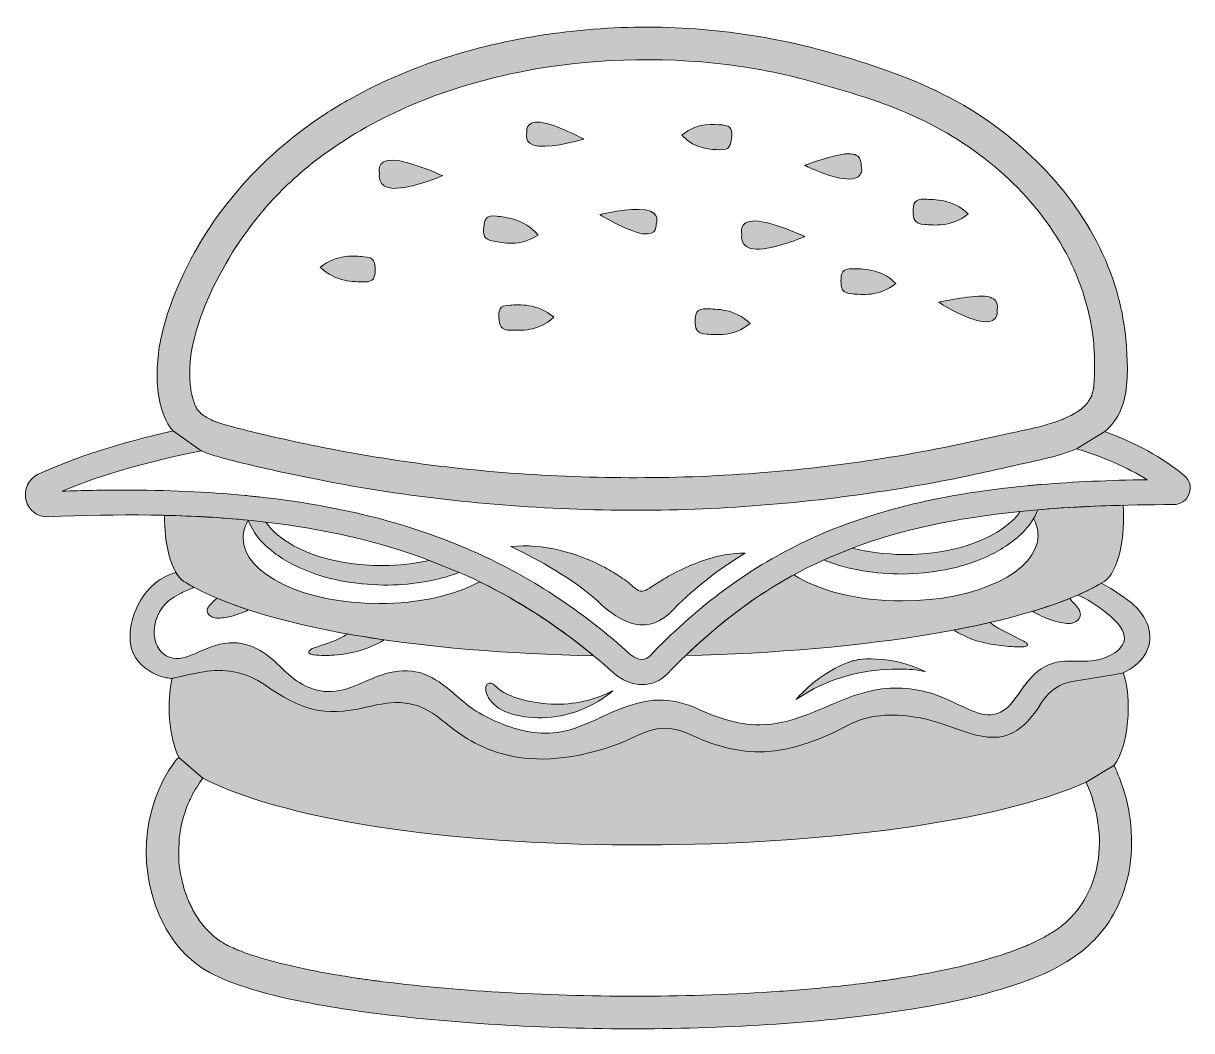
# Model space of a CAD drawing. Extents: x -290 to 290, y -250 to 251.
import ezdxf

# ---------------------------------------------------------------- set-up
doc = ezdxf.new("R2010")
doc.units = 0
doc.header["$MEASUREMENT"] = 0
doc.layers.add('Layer 1', color=7, linetype='Continuous', lineweight=0)

# ---------------------------------------------------------------- blocks, each defined once
blk = doc.blocks.new('Block_0')
at = {"layer": 'Layer 1', "true_color": 0x000000, "transparency": 33554687}
h = blk.add_hatch(color=18, dxfattribs=at)
h.dxf.hatch_style = 2
edge = h.paths.add_edge_path()
edge.add_spline(control_points=[(241.8, 77.12), (241.73, 74.63), (241.6, 72.11), (241.38, 69.62), (241.4, 69.67), (241.4, 69.72), (241.43, 69.8), (241.43, 69.67), (241.4, 69.55), (241.38, 69.42), (241.38, 69.42), (241.38, 69.6), (241.38, 69.6), (241.33, 69.22), (241.25, 68.9), (241.18, 68.53), (241.01, 67.75), (240.78, 66.98), (240.53, 66.21), (240.46, 65.91), (240.41, 65.76), (240.38, 65.64), (240.63, 66.04), (240.26, 65.07), (240.38, 65.64), (240.33, 65.59), (240.31, 65.51), (240.23, 65.39), (239.91, 64.82), (239.64, 64.22), (239.29, 63.67), (239.16, 63.45), (238.66, 62.72), (238.44, 62.38), (238.44, 62.38), (238.56, 62.5), (238.56, 62.5), (238.54, 62.45), (238.52, 62.4), (238.47, 62.35), (238.42, 62.3), (238.39, 62.25), (238.37, 62.25), (238.04, 61.93), (237.59, 61.38), (237.42, 61.21), (236.92, 60.66), (236.35, 60.13), (235.8, 59.61), (235.68, 59.51), (235.23, 59.16), (234.93, 58.89), (234.9, 58.86), (234.88, 58.84), (234.83, 58.79), (234.71, 58.69), (234.66, 58.64), (234.66, 58.64), (234.66, 58.64), (234.63, 58.64), (234.63, 58.64), (234.23, 58.42), (233.61, 57.97), (233.46, 57.87), (232.69, 57.37), (231.89, 56.9), (231.09, 56.45), (229.85, 55.75), (228.58, 55.15), (227.31, 54.53), (227.28, 54.51), (227.26, 54.51), (227.24, 54.48), (227.09, 54.41), (226.71, 54.23), (226.61, 54.21), (226.61, 54.21), (226.59, 54.21), (226.56, 54.21), (226.46, 54.16), (226.34, 54.13), (226.21, 54.08), (225.29, 53.71), (224.37, 53.39), (223.45, 53.04), (220.21, 51.92), (216.93, 51), (213.61, 50.15), (209.08, 49), (204.5, 48.06), (199.92, 47.09), (197.95, 46.66), (195.98, 46.22), (194.02, 45.77), (173.6, 41.09), (153.06, 37.03), (132.36, 33.86), (90.78, 27.52), (48.65, 24.65), (6.61, 25), (-35.44, 25.32), (-77.5, 28.88), (-118.96, 35.86), (-134.12, 38.42), (-149.19, 41.43), (-164.18, 44.85), (-169.76, 46.12), (-175.33, 47.46), (-180.91, 48.85), (-185.22, 49.93), (-189.58, 50.97), (-193.79, 52.44), (-193.96, 52.52), (-194.11, 52.56), (-194.26, 52.61), (-195.8, 53.14), (-196.15, 53.29), (-197.94, 54.21), (-198.84, 54.68), (-199.71, 55.18), (-200.56, 55.73), (-200.86, 55.93), (-201.13, 56.13), (-201.43, 56.32), (-201.43, 56.32), (-201.46, 56.32), (-201.46, 56.32), (-201.48, 56.35), (-201.55, 56.37), (-201.63, 56.45), (-201.6, 56.42), (-201.55, 56.4), (-201.53, 56.4), (-201.68, 56.52), (-201.85, 56.67), (-201.95, 56.75), (-202.25, 57.02), (-202.55, 57.32), (-202.85, 57.62), (-202.92, 57.69), (-203.35, 58.17), (-203.57, 58.34), (-203.55, 58.29), (-203.57, 58.34), (-203.65, 58.42), (-203.65, 58.42), (-203.65, 58.44), (-203.65, 58.44), (-203.82, 58.77), (-204.39, 59.61), (-204.57, 59.94), (-205.22, 61.11), (-204.94, 60.61), (-205.31, 61.68), (-205.64, 62.7), (-205.96, 63.75), (-206.26, 64.79), (-207.36, 68.95), (-207.68, 71.69), (-207.71, 76.15), (-207.85, 93.05), (-201.01, 110.26), (-193.06, 125.32), (-184.67, 141.21), (-174.21, 155.65), (-161.41, 168.28), (-155.16, 174.43), (-148.47, 180.18), (-141.39, 185.36), (-113.68, 205.51), (-82.53, 218.03), (-49.21, 225.38), (-16.04, 232.7), (18.59, 234.41), (52.93, 230.93), (61.15, 230.08), (67.97, 229.11), (76.44, 227.54), (84.38, 226.07), (92.27, 224.28), (100.07, 222.14), (118.54, 217.08), (137.22, 211.68), (154.57, 203.49), (185.2, 189.02), (211.85, 166.06), (227.81, 136.28), (235.08, 122.71), (240.11, 106.5), (241.4, 91.41), (241.8, 86.65), (241.93, 81.9), (241.8, 77.12)], knot_values=[0, 0, 0, 0, 1, 1, 1, 2, 2, 2, 3, 3, 3, 4, 4, 4, 5, 5, 5, 6, 6, 6, 7, 7, 7, 8, 8, 8, 9, 9, 9, 10, 10, 10, 11, 11, 11, 12, 12, 12, 13, 13, 13, 14, 14, 14, 15, 15, 15, 16, 16, 16, 17, 17, 17, 18, 18, 18, 19, 19, 19, 20, 20, 20, 21, 21, 21, 22, 22, 22, 23, 23, 23, 24, 24, 24, 25, 25, 25, 26, 26, 26, 27, 27, 27, 28, 28, 28, 29, 29, 29, 30, 30, 30, 31, 31, 31, 32, 32, 32, 33, 33, 33, 34, 34, 34, 35, 35, 35, 36, 36, 36, 37, 37, 37, 38, 38, 38, 39, 39, 39, 40, 40, 40, 41, 41, 41, 42, 42, 42, 43, 43, 43, 44, 44, 44, 45, 45, 45, 46, 46, 46, 47, 47, 47, 48, 48, 48, 49, 49, 49, 50, 50, 50, 51, 51, 51, 52, 52, 52, 53, 53, 53, 54, 54, 54, 55, 55, 55, 56, 56, 56, 57, 57, 57, 58, 58, 58, 59, 59, 59, 60, 60, 60, 61, 61, 61, 62, 62, 62, 63, 63, 63, 64, 64, 64, 64], degree=3, periodic=0)
edge = h.paths.add_edge_path()
edge.add_spline(control_points=[(257.86, 87.15), (257.41, 96.24), (256.05, 105.35), (253.75, 114.17), (244.67, 149.08), (221.38, 178.31), (192.72, 199.5), (176.24, 211.68), (157.84, 220.54), (138.54, 227.29), (120.73, 233.54), (102.38, 238.92), (83.86, 242.56), (48.5, 249.5), (11.92, 250.7), (-23.81, 246.07), (-60.19, 241.36), (-96, 231.1), (-128.07, 213.1), (-135.49, 208.94), (-142.66, 204.33), (-149.56, 199.33), (-181.21, 176.12), (-206.39, 144.03), (-218.69, 106.47), (-221.72, 97.19), (-223.74, 87.38), (-223.89, 77.59), (-224.02, 68.73), (-222.77, 57.89), (-217.67, 50.35), (-217.14, 49.58), (-216.57, 48.88), (-216, 48.18), (-216, 48.18), (-202.03, 38.37), (-202.03, 38.37), (-199.49, 37.3), (-196.9, 36.38), (-194.26, 35.61), (-184.15, 32.67), (-173.82, 30.4), (-163.53, 28.11), (-120.13, 18.48), (-75.86, 12.43), (-31.46, 10.01), (12.62, 7.57), (56.91, 8.76), (100.81, 13.57), (123.08, 15.99), (145.26, 19.3), (167.27, 23.53), (177.88, 25.6), (188.44, 27.94), (199, 30.33), (205.8, 31.87), (212.64, 33.17), (219.39, 34.94), (223.77, 36.08), (228.38, 37.5), (232.81, 39.34), (232.81, 39.34), (246.91, 47.86), (246.91, 47.86), (250.19, 50.77), (252.91, 54.23), (254.75, 58.42), (258.63, 67.26), (258.34, 77.66), (257.86, 87.15)], knot_values=[0, 0, 0, 0, 1, 1, 1, 2, 2, 2, 3, 3, 3, 4, 4, 4, 5, 5, 5, 6, 6, 6, 7, 7, 7, 8, 8, 8, 9, 9, 9, 10, 10, 10, 11, 11, 11, 12, 12, 12, 13, 13, 13, 14, 14, 14, 15, 15, 15, 16, 16, 16, 17, 17, 17, 18, 18, 18, 19, 19, 19, 20, 20, 20, 21, 21, 21, 22, 22, 22, 23, 23, 23, 23], degree=3, periodic=0)
at = {"layer": 'Layer 1', "true_color": 0x202020, "transparency": 33554687}
h = blk.add_hatch(color=250, dxfattribs=at)
h.dxf.hatch_style = 2
edge = h.paths.add_edge_path()
edge.add_spline(control_points=[(-40.2, 196.33), (-40.2, 196.33), (-41.43, 202.44), (-33.61, 201.56), (-25.8, 200.69), (-11.9, 193.17), (-11.9, 193.17), (-11.9, 193.17), (-26.66, 188.84), (-34.47, 189.71), (-42.29, 190.59), (-40.2, 196.33), (-40.2, 196.33)], knot_values=[0, 0, 0, 0, 1, 1, 1, 2, 2, 2, 3, 3, 3, 4, 4, 4, 4], degree=3, periodic=0)
h = blk.add_hatch(color=250, dxfattribs=at)
h.dxf.hatch_style = 2
edge = h.paths.add_edge_path()
edge.add_spline(control_points=[(56.85, 200.23), (52.91, 200.46), (44.67, 201.92), (36.85, 195.2), (43.61, 187.65), (51.75, 188.17), (55.67, 187.94), (60.58, 187.66), (61.16, 190.4), (61.51, 193.78), (61.86, 197.17), (61.84, 199.94), (56.85, 200.23)], knot_values=[0, 0, 0, 0, 1, 1, 1, 2, 2, 2, 3, 3, 3, 4, 4, 4, 4], degree=3, periodic=0)
h = blk.add_hatch(color=250, dxfattribs=at)
h.dxf.hatch_style = 2
edge = h.paths.add_edge_path()
edge.add_spline(control_points=[(125.83, 179.94), (125.83, 179.94), (126.39, 178.39), (125.98, 176.79), (125.56, 175.2), (124.17, 173.5), (120.23, 173.36), (116.28, 173.22), (110.59, 174.83), (106, 176.6), (101.4, 178.36), (97.81, 180.15), (97.81, 180.15), (97.81, 180.15), (101.34, 181.5), (105.78, 182.88), (110.23, 184.26), (115.5, 185.79), (119.27, 185.93), (123.05, 186.06), (124.69, 184.62), (125.39, 183.07), (126.09, 181.53), (125.83, 179.94), (125.83, 179.94)], knot_values=[0, 0, 0, 0, 1, 1, 1, 2, 2, 2, 3, 3, 3, 4, 4, 4, 5, 5, 5, 6, 6, 6, 7, 7, 7, 8, 8, 8, 8], degree=3, periodic=0)
h = blk.add_hatch(color=250, dxfattribs=at)
h.dxf.hatch_style = 2
edge = h.paths.add_edge_path()
edge.add_spline(control_points=[(-113.42, 175.93), (-113.42, 175.93), (-115.55, 182.99), (-106.9, 182.73), (-98.24, 182.47), (-82.09, 174.98), (-82.09, 174.98), (-82.09, 174.98), (-97.65, 168.46), (-106.3, 168.72), (-114.95, 168.98), (-113.42, 175.93), (-113.42, 175.93)], knot_values=[0, 0, 0, 0, 1, 1, 1, 2, 2, 2, 3, 3, 3, 4, 4, 4, 4], degree=3, periodic=0)
h = blk.add_hatch(color=250, dxfattribs=at)
h.dxf.hatch_style = 2
edge = h.paths.add_edge_path()
edge.add_spline(control_points=[(157.6, 163.31), (161.96, 163.11), (171.19, 163.67), (178.98, 156.02), (170.64, 149.13), (161.75, 150.56), (157.42, 150.77), (151.99, 151.02), (151.68, 153.85), (151.7, 157.32), (151.73, 160.78), (152.08, 163.58), (157.6, 163.31)], knot_values=[0, 0, 0, 0, 1, 1, 1, 2, 2, 2, 3, 3, 3, 4, 4, 4, 4], degree=3, periodic=0)
h = blk.add_hatch(color=250, dxfattribs=at)
h.dxf.hatch_style = 2
edge = h.paths.add_edge_path()
edge.add_spline(control_points=[(24.07, 151.09), (24.07, 151.09), (24.97, 144.93), (17.21, 146.21), (9.45, 147.5), (-4.02, 155.75), (-4.02, 155.75), (-4.02, 155.75), (10.94, 159.29), (18.7, 158), (26.46, 156.72), (24.07, 151.09), (24.07, 151.09)], knot_values=[0, 0, 0, 0, 1, 1, 1, 2, 2, 2, 3, 3, 3, 4, 4, 4, 4], degree=3, periodic=0)
h = blk.add_hatch(color=250, dxfattribs=at)
h.dxf.hatch_style = 2
edge = h.paths.add_edge_path()
edge.add_spline(control_points=[(-55.18, 154.91), (-50.87, 154.26), (-41.63, 153.88), (-34.66, 145.47), (-43.66, 139.47), (-52.35, 141.8), (-56.64, 142.45), (-62.02, 143.26), (-62.04, 146.1), (-61.66, 149.55), (-61.28, 152.99), (-60.65, 155.74), (-55.18, 154.91)], knot_values=[0, 0, 0, 0, 1, 1, 1, 2, 2, 2, 3, 3, 3, 4, 4, 4, 4], degree=3, periodic=0)
h = blk.add_hatch(color=250, dxfattribs=at)
h.dxf.hatch_style = 2
edge = h.paths.add_edge_path()
edge.add_spline(control_points=[(66.59, 145.73), (66.59, 145.73), (64.46, 152.79), (73.11, 152.53), (81.76, 152.27), (97.92, 144.78), (97.92, 144.78), (97.92, 144.78), (82.36, 138.26), (73.71, 138.52), (65.06, 138.78), (66.59, 145.73), (66.59, 145.73)], knot_values=[0, 0, 0, 0, 1, 1, 1, 2, 2, 2, 3, 3, 3, 4, 4, 4, 4], degree=3, periodic=0)
h = blk.add_hatch(color=250, dxfattribs=at)
h.dxf.hatch_style = 2
edge = h.paths.add_edge_path()
edge.add_spline(control_points=[(-121.46, 122.23), (-125.82, 122.44), (-135.05, 121.87), (-142.84, 129.53), (-134.5, 136.42), (-125.62, 134.99), (-121.28, 134.78), (-115.85, 134.52), (-115.54, 131.7), (-115.57, 128.23), (-115.59, 124.77), (-115.94, 121.97), (-121.46, 122.23)], knot_values=[0, 0, 0, 0, 1, 1, 1, 2, 2, 2, 3, 3, 3, 4, 4, 4, 4], degree=3, periodic=0)
h = blk.add_hatch(color=250, dxfattribs=at)
h.dxf.hatch_style = 2
edge = h.paths.add_edge_path()
edge.add_spline(control_points=[(121.75, 128.81), (126.11, 128.61), (135.34, 129.17), (143.13, 121.52), (134.79, 114.63), (125.9, 116.06), (121.57, 116.26), (116.14, 116.52), (115.83, 119.35), (115.85, 122.81), (115.88, 126.28), (116.23, 129.07), (121.75, 128.81)], knot_values=[0, 0, 0, 0, 1, 1, 1, 2, 2, 2, 3, 3, 3, 4, 4, 4, 4], degree=3, periodic=0)
h = blk.add_hatch(color=250, dxfattribs=at)
h.dxf.hatch_style = 2
edge = h.paths.add_edge_path()
edge.add_spline(control_points=[(-48.54, 110.74), (-44.18, 110.79), (-35, 111.88), (-26.79, 104.68), (-34.72, 97.33), (-43.67, 98.25), (-48.01, 98.2), (-53.45, 98.15), (-53.91, 100.96), (-54.09, 104.42), (-54.26, 107.88), (-54.07, 110.69), (-48.54, 110.74)], knot_values=[0, 0, 0, 0, 1, 1, 1, 2, 2, 2, 3, 3, 3, 4, 4, 4, 4], degree=3, periodic=0)
h = blk.add_hatch(color=250, dxfattribs=at)
h.dxf.hatch_style = 2
edge = h.paths.add_edge_path()
edge.add_spline(control_points=[(193.36, 108.32), (193.36, 108.32), (193.72, 106.71), (193.08, 105.17), (192.43, 103.64), (190.75, 102.14), (186.66, 102.52), (182.57, 102.89), (176.91, 105.19), (172.37, 107.54), (167.83, 109.87), (164.39, 112.2), (164.39, 112.2), (164.39, 112.2), (168.23, 112.99), (173, 113.81), (177.77, 114.61), (183.45, 115.48), (187.38, 115.13), (191.32, 114.76), (192.81, 113.11), (193.32, 111.49), (193.84, 109.87), (193.36, 108.32), (193.36, 108.32)], knot_values=[0, 0, 0, 0, 1, 1, 1, 2, 2, 2, 3, 3, 3, 4, 4, 4, 5, 5, 5, 6, 6, 6, 7, 7, 7, 8, 8, 8, 8], degree=3, periodic=0)
h = blk.add_hatch(color=250, dxfattribs=at)
h.dxf.hatch_style = 2
edge = h.paths.add_edge_path()
edge.add_spline(control_points=[(49.32, 108.85), (53.68, 108.65), (62.91, 109.21), (70.7, 101.56), (62.36, 94.67), (53.48, 96.1), (49.14, 96.3), (43.71, 96.56), (43.4, 99.39), (43.43, 102.86), (43.45, 106.32), (43.8, 109.12), (49.32, 108.85)], knot_values=[0, 0, 0, 0, 1, 1, 1, 2, 2, 2, 3, 3, 3, 4, 4, 4, 4], degree=3, periodic=0)
at = {"layer": 'Layer 1', "true_color": 0x000000, "transparency": 33554687}
h = blk.add_hatch(color=18, dxfattribs=at)
h.dxf.hatch_style = 2
edge = h.paths.add_edge_path()
edge.add_spline(control_points=[(232.81, 39.34), (245.91, 35.33), (257.86, 30.28), (268.02, 23.95), (249.17, 23.71), (231.69, 22.93), (215.36, 21.59), (213.02, 21.39), (210.7, 21.17), (208.39, 20.94), (167.32, 17.01), (133.68, 9.09), (104.25, -3.86), (100.74, -5.43), (97.28, -7.02), (93.87, -8.72), (66.92, -22.14), (43.42, -40.22), (20.66, -63.82), (17.6, -67.01), (13.16, -64.59), (11.02, -62.65), (-10.79, -42.98), (-34, -27.19), (-59.7, -14.92), (-63.26, -13.22), (-66.89, -11.6), (-70.53, -10.04), (-100.68, 2.84), (-134.35, 11.16), (-173.19, 15.41), (-175.51, 15.66), (-177.82, 15.91), (-180.19, 16.14), (-199.09, 17.95), (-219.21, 18.82), (-240.75, 18.82), (-250.58, 18.82), (-260.72, 18.65), (-271.15, 18.28), (-251.41, 26.62), (-227.63, 33.19), (-202.03, 38.37), (-202.03, 38.37), (-216, 48.18), (-216, 48.18), (-242.49, 42.23), (-264.9, 35.06), (-283, 26.67), (-287.84, 24.4), (-290.35, 19.15), (-289.06, 13.89), (-287.81, 8.76), (-283.3, 5.38), (-278.07, 5.55), (-242.91, 7.02), (-209.87, 6.92), (-178.62, 3.86), (-178.62, 3.86), (-169.83, 2.91), (-169.83, 2.91), (-141.27, -0.42), (-114.23, -6.42), (-88.51, -16.09), (-88.51, -16.09), (-73.79, -22.06), (-73.79, -22.06), (-46.97, -33.87), (-21.57, -50.03), (2.68, -71.89), (7.06, -75.85), (12.17, -77.84), (17.07, -77.84), (21.73, -77.84), (26.19, -76.05), (29.62, -72.46), (53.78, -47.41), (78.38, -28.98), (107.31, -15.89), (107.31, -15.89), (121.38, -10.04), (121.38, -10.04), (145.46, -0.97), (172.65, 4.91), (204.87, 8.22), (204.87, 8.22), (213.66, 9.04), (213.66, 9.04), (234.03, 10.78), (256.32, 11.58), (281.02, 11.58), (284.56, 11.58), (287.72, 13.77), (288.91, 17.06), (290.06, 20.24), (289.11, 23.75), (286.47, 25.95), (275.49, 35.13), (262.05, 42.28), (246.91, 47.86), (246.91, 47.86), (232.81, 39.34), (232.81, 39.34)], knot_values=[0, 0, 0, 0, 1, 1, 1, 2, 2, 2, 3, 3, 3, 4, 4, 4, 5, 5, 5, 6, 6, 6, 7, 7, 7, 8, 8, 8, 9, 9, 9, 10, 10, 10, 11, 11, 11, 12, 12, 12, 13, 13, 13, 14, 14, 14, 15, 15, 15, 16, 16, 16, 17, 17, 17, 18, 18, 18, 19, 19, 19, 20, 20, 20, 21, 21, 21, 22, 22, 22, 23, 23, 23, 24, 24, 24, 25, 25, 25, 26, 26, 26, 27, 27, 27, 28, 28, 28, 29, 29, 29, 30, 30, 30, 31, 31, 31, 32, 32, 32, 33, 33, 33, 34, 34, 34, 34], degree=3, periodic=0)
h = blk.add_hatch(color=18, dxfattribs=at)
h.dxf.hatch_style = 2
edge = h.paths.add_edge_path()
edge.add_spline(control_points=[(-63.6, -26.8), (-75.94, -33.4), (-93.8, -37.56), (-113.66, -37.56), (-150.92, -37.56), (-181.12, -22.96), (-181.12, -4.95), (-181.12, -1.9), (-180.23, 1.05), (-178.62, 3.85), (-178.62, 3.85), (-178.62, 3.86), (-178.62, 3.86), (-192.14, 5.18), (-206.02, 5.93), (-220.24, 6.26), (-220.43, -7.36), (-216.9, -22.74), (-210.57, -26.6), (-172.17, -50.01), (-91.35, -61.83), (-7.05, -63.49), (-25.22, -48.42), (-44.03, -36.37), (-63.6, -26.8)], knot_values=[0, 0, 0, 0, 1, 1, 1, 2, 2, 2, 3, 3, 3, 4, 4, 4, 5, 5, 5, 6, 6, 6, 7, 7, 7, 8, 8, 8, 8], degree=3, periodic=0)
h = blk.add_hatch(color=18, dxfattribs=at)
h.dxf.hatch_style = 2
edge = h.paths.add_edge_path()
edge.add_spline(control_points=[(213.66, 9.04), (213.07, 7.52), (212.33, 6.07), (211.52, 4.68), (212.97, 2.01), (213.76, -0.78), (213.76, -3.67), (213.76, -21.68), (183.56, -36.28), (146.3, -36.28), (124.3, -36.28), (104.76, -31.18), (92.45, -23.3), (73.18, -33.8), (55.7, -47.02), (38.68, -63.41), (126.59, -61.36), (210.64, -48.55), (246.63, -26.6), (253.83, -22.21), (257.37, -3.31), (255.97, 11.27), (240.97, 10.9), (226.91, 10.17), (213.66, 9.04)], knot_values=[0, 0, 0, 0, 1, 1, 1, 2, 2, 2, 3, 3, 3, 4, 4, 4, 5, 5, 5, 6, 6, 6, 7, 7, 7, 8, 8, 8, 8], degree=3, periodic=0)
h = blk.add_hatch(color=18, dxfattribs=at)
h.dxf.hatch_style = 2
edge = h.paths.add_edge_path()
edge.add_spline(control_points=[(204.87, 8.22), (203.75, 6.52), (202.41, 4.93), (200.87, 3.51), (196.38, -0.72), (190.78, -3.96), (184.83, -6.42), (172.9, -11.33), (159.68, -13.27), (146.61, -13.22), (138.09, -13.05), (129.57, -12.05), (121.38, -10.04), (121.38, -10.04), (107.31, -15.89), (107.31, -15.89), (119.86, -21.04), (133.36, -22.91), (146.61, -22.88), (160.78, -22.56), (175.12, -20.34), (188.27, -14.27), (194.81, -11.28), (201.11, -7.4), (206.39, -2.02), (209.46, 1), (212.02, 4.81), (213.66, 9.04), (213.66, 9.04), (204.87, 8.22), (204.87, 8.22)], knot_values=[0, 0, 0, 0, 1, 1, 1, 2, 2, 2, 3, 3, 3, 4, 4, 4, 5, 5, 5, 6, 6, 6, 7, 7, 7, 8, 8, 8, 9, 9, 9, 10, 10, 10, 10], degree=3, periodic=0)
h = blk.add_hatch(color=18, dxfattribs=at)
h.dxf.hatch_style = 2
edge = h.paths.add_edge_path()
edge.add_spline(control_points=[(-178.62, 3.86), (-176.98, -0.5), (-174.34, -4.43), (-171.2, -7.52), (-165.95, -12.9), (-159.62, -16.76), (-153.07, -19.77), (-139.93, -25.82), (-125.61, -28.06), (-111.44, -28.36), (-98.74, -28.39), (-85.87, -26.72), (-73.79, -22.06), (-73.79, -22.06), (-88.51, -16.09), (-88.51, -16.09), (-95.98, -17.73), (-103.72, -18.55), (-111.44, -18.73), (-124.49, -18.78), (-137.71, -16.81), (-149.66, -11.9), (-155.59, -9.46), (-161.19, -6.23), (-165.67, -1.99), (-167.29, -0.5), (-168.69, 1.15), (-169.83, 2.91), (-169.83, 2.91), (-178.62, 3.86), (-178.62, 3.86)], knot_values=[0, 0, 0, 0, 1, 1, 1, 2, 2, 2, 3, 3, 3, 4, 4, 4, 5, 5, 5, 6, 6, 6, 7, 7, 7, 8, 8, 8, 9, 9, 9, 10, 10, 10, 10], degree=3, periodic=0)
h = blk.add_hatch(color=18, dxfattribs=at)
h.dxf.hatch_style = 2
edge = h.paths.add_edge_path()
edge.add_spline(control_points=[(68.29, -12.57), (56.45, -19.52), (43.54, -29.33), (32.83, -40.28), (20.47, -54.11), (6.42, -47.7), (-5.07, -36.25), (-17.64, -25.23), (-33.73, -16.03), (-48.23, -9.24), (-40.15, -8.38), (-31.93, -9.21), (-24.04, -11.07), (-15.74, -13.03), (-7.7, -16.17), (-0.24, -20.31), (2.37, -21.76), (4.91, -23.34), (7.36, -25.05), (8.58, -25.9), (9.78, -26.78), (10.95, -27.7), (12.14, -28.63), (13.2, -29.78), (14.46, -30.61), (15.56, -31.33), (16.72, -31.74), (17.97, -31.3), (19.19, -30.86), (20.32, -30.2), (21.39, -29.48), (23.8, -27.89), (26.16, -26.32), (28.65, -24.89), (32.73, -22.55), (36.94, -20.41), (41.27, -18.56), (49.45, -15.07), (58.31, -12.48), (67.28, -12.55), (67.5, -12.56), (68.11, -12.68), (68.29, -12.57)], knot_values=[0, 0, 0, 0, 1, 1, 1, 2, 2, 2, 3, 3, 3, 4, 4, 4, 5, 5, 5, 6, 6, 6, 7, 7, 7, 8, 8, 8, 9, 9, 9, 10, 10, 10, 11, 11, 11, 12, 12, 12, 13, 13, 13, 14, 14, 14, 14], degree=3, periodic=0)
h = blk.add_hatch(color=18, dxfattribs=at)
h.dxf.hatch_style = 2
edge = h.paths.add_edge_path()
edge.add_spline(control_points=[(-216.43, -74.8), (-217.41, -74.72), (-218.39, -74.6), (-219.39, -74.4), (-222.54, -73.77), (-225.55, -72.46), (-228.22, -70.67), (-233.45, -67.17), (-236.96, -62.43), (-237.3, -56.11), (-237.59, -50.72), (-236.46, -45.26), (-234.34, -40.31), (-230.69, -31.8), (-223.61, -24.29), (-214.53, -22.18), (-213.37, -24.17), (-212.04, -25.7), (-210.57, -26.6), (-209, -27.56), (-207.36, -28.49), (-205.65, -29.41), (-207.71, -30.64), (-210.74, -31.7), (-211.9, -32.35), (-213.37, -33.18), (-214.92, -33.88), (-216.33, -34.82), (-221.64, -38.37), (-225.11, -44.35), (-225.35, -50.74), (-225.56, -56.4), (-223.25, -62.48), (-217.46, -64.36), (-213.36, -65.69), (-209.21, -64.21), (-205.2, -62.47), (-199.74, -60.09), (-194.54, -57.49), (-188.15, -57.09), (-176.35, -56.35), (-168.35, -63.32), (-161.72, -69.9), (-156.17, -75.41), (-148.47, -81.11), (-139.14, -81.29), (-128.53, -81.5), (-119.81, -75.09), (-110.23, -72.36), (-104.9, -70.85), (-98.81, -70.35), (-93.4, -71.89), (-87.69, -73.51), (-83, -76.86), (-78.85, -80.23), (-74.87, -83.47), (-71.23, -86.98), (-66.94, -89.97), (-63.02, -92.71), (-58.47, -94.95), (-53.84, -96.87), (-44.7, -100.66), (-33.5, -103.37), (-23.17, -101.31), (-11.21, -98.92), (-1.26, -92.26), (9.99, -88.5), (15.5, -86.65), (21.4, -85.3), (27.45, -85.52), (34.01, -85.76), (39.83, -87.64), (45.42, -90.22), (55.3, -94.78), (66.07, -98.25), (77.73, -97.72), (97.79, -96.8), (113.3, -84.31), (132.36, -80.61), (142.99, -78.55), (153.58, -79.56), (163.51, -83.09), (168.93, -85.02), (173.78, -87.73), (178.96, -89.99), (182.86, -91.69), (187.52, -93.54), (192.08, -92.6), (196.52, -91.68), (199.51, -88.53), (201.79, -85.6), (204.84, -81.69), (207.21, -77.49), (210.78, -73.82), (214.45, -70.07), (219.08, -67.15), (225.16, -66.36), (230.23, -65.7), (235.3, -66.61), (240.36, -66.08), (244.37, -65.67), (248.63, -64.23), (251.6, -62.22), (254.41, -60.31), (256.35, -57.81), (256.65, -55.17), (257.51, -47.54), (241.31, -36.58), (233.47, -33.33), (237.81, -31.44), (241.76, -29.46), (245.28, -27.4), (251.09, -30.69), (258.5, -35.61), (261.26, -38.18), (268.9, -45.27), (272.2, -54.99), (266.45, -63.56), (264.08, -67.1), (260.39, -69.95), (256.05, -72.05), (256.05, -72.05), (242.48, -74.69), (231.66, -76.12), (224.93, -77.01), (219.04, -80.99), (215.51, -86.79), (196.56, -117.9), (179.04, -98.3), (152.77, -93.94), (141.39, -92.05), (129.27, -92.67), (119.11, -98.14), (81.66, -118.32), (60.15, -111.44), (40.17, -102.27), (24.16, -94.92), (14.96, -104.08), (2.53, -108.3), (-44.64, -124.29), (-68.16, -107.17), (-82.22, -95.63), (-95.43, -84.8), (-105.56, -85.57), (-120.23, -89.11), (-141.51, -94.26), (-152.62, -90.19), (-170.63, -77.84), (-178.93, -72.14), (-189.06, -69.72), (-199.01, -71.23), (-208.92, -72.74), (-216.43, -74.8), (-216.43, -74.8)], knot_values=[0, 0, 0, 0, 1, 1, 1, 2, 2, 2, 3, 3, 3, 4, 4, 4, 5, 5, 5, 6, 6, 6, 7, 7, 7, 8, 8, 8, 9, 9, 9, 10, 10, 10, 11, 11, 11, 12, 12, 12, 13, 13, 13, 14, 14, 14, 15, 15, 15, 16, 16, 16, 17, 17, 17, 18, 18, 18, 19, 19, 19, 20, 20, 20, 21, 21, 21, 22, 22, 22, 23, 23, 23, 24, 24, 24, 25, 25, 25, 26, 26, 26, 27, 27, 27, 28, 28, 28, 29, 29, 29, 30, 30, 30, 31, 31, 31, 32, 32, 32, 33, 33, 33, 34, 34, 34, 35, 35, 35, 36, 36, 36, 37, 37, 37, 38, 38, 38, 39, 39, 39, 40, 40, 40, 41, 41, 41, 42, 42, 42, 43, 43, 43, 44, 44, 44, 45, 45, 45, 46, 46, 46, 47, 47, 47, 48, 48, 48, 49, 49, 49, 50, 50, 50, 51, 51, 51, 51], degree=3, periodic=0)
h = blk.add_hatch(color=18, dxfattribs=at)
h.dxf.hatch_style = 2
edge = h.paths.add_edge_path()
edge.add_spline(control_points=[(-194.28, -34.83), (-195.07, -35.76), (-196.46, -36.92), (-197.7, -38.32), (-199.03, -39.82), (-199.49, -41.47), (-198.42, -42.83), (-197.41, -44.18), (-194.96, -45.05), (-192.7, -44.83), (-190.13, -44.59), (-188, -44.12), (-186.11, -43.59), (-184.23, -43.04), (-182.65, -42.46), (-181.02, -41.81), (-180.15, -41.46), (-179.3, -41.09), (-178.48, -40.71), (-184.1, -38.87), (-189.38, -36.91), (-194.28, -34.83)], knot_values=[0, 0, 0, 0, 1, 1, 1, 2, 2, 2, 3, 3, 3, 4, 4, 4, 5, 5, 5, 6, 6, 6, 7, 7, 7, 7], degree=3, periodic=0)
h = blk.add_hatch(color=18, dxfattribs=at)
h.dxf.hatch_style = 2
edge = h.paths.add_edge_path()
edge.add_spline(control_points=[(229.53, -35.01), (229.53, -35), (229.52, -35), (229.52, -34.99), (223.89, -37.26), (217.69, -39.41), (210.98, -41.42), (212.41, -42.27), (213.92, -43.07), (215.53, -43.79), (217.27, -44.57), (218.96, -45.29), (220.99, -45.95), (223, -46.6), (225.29, -47.18), (228.04, -47.47), (230.47, -47.74), (233.1, -46.67), (234.18, -45.03), (235.33, -43.37), (234.83, -41.36), (233.41, -39.53), (231.98, -37.69), (230.34, -36.18), (229.53, -35.01)], knot_values=[0, 0, 0, 0, 1, 1, 1, 2, 2, 2, 3, 3, 3, 4, 4, 4, 5, 5, 5, 6, 6, 6, 7, 7, 7, 8, 8, 8, 8], degree=3, periodic=0)
h = blk.add_hatch(color=18, dxfattribs=at)
h.dxf.hatch_style = 2
edge = h.paths.add_edge_path()
edge.add_spline(control_points=[(206.73, -56.33), (202.59, -54.2), (198.45, -52.07), (194.31, -49.94), (192.76, -49.15), (191.28, -48.12), (189.89, -46.96), (184.11, -48.3), (178.09, -49.55), (171.84, -50.73), (172.34, -51.07), (172.85, -51.38), (173.34, -51.67), (175.28, -52.81), (177.06, -53.63), (178.95, -54.45), (182.66, -56.03), (186.43, -57.07), (190.12, -57.69), (193.57, -58.28), (197.06, -58.69), (200.55, -58.91), (202.27, -59.02), (204, -59.09), (205.73, -59.02), (206.81, -58.98), (209.63, -59.08), (208.1, -57.27), (207.73, -56.85), (207.22, -56.58), (206.73, -56.33)], knot_values=[0, 0, 0, 0, 1, 1, 1, 2, 2, 2, 3, 3, 3, 4, 4, 4, 5, 5, 5, 6, 6, 6, 7, 7, 7, 8, 8, 8, 9, 9, 9, 10, 10, 10, 10], degree=3, periodic=0)
h = blk.add_hatch(color=18, dxfattribs=at)
h.dxf.hatch_style = 2
edge = h.paths.add_edge_path()
edge.add_spline(control_points=[(-129.29, -52.63), (-130.54, -53.38), (-131.83, -54.1), (-133.15, -54.77), (-137.2, -56.83), (-141.52, -58.11), (-145.82, -59.55), (-146.49, -59.78), (-147.18, -60.01), (-147.71, -60.48), (-149.84, -62.32), (-147.5, -62.93), (-145.98, -63.07), (-142.65, -63.39), (-139.3, -63.43), (-135.96, -63.19), (-127.36, -62.57), (-118.38, -60.25), (-111.05, -55.56), (-117.28, -54.66), (-123.37, -53.68), (-129.29, -52.63)], knot_values=[0, 0, 0, 0, 1, 1, 1, 2, 2, 2, 3, 3, 3, 4, 4, 4, 5, 5, 5, 6, 6, 6, 7, 7, 7, 7], degree=3, periodic=0)
at = {"layer": 'Layer 1', "true_color": 0x202020, "transparency": 33554687}
h = blk.add_hatch(color=250, dxfattribs=at)
h.dxf.hatch_style = 2
edge = h.paths.add_edge_path()
edge.add_spline(control_points=[(93.49, -85.27), (93.49, -85.27), (95.12, -84.24), (97.59, -82.67), (110.41, -74.57), (126, -70.67), (141.06, -70.22), (145.03, -70.1), (148.94, -70.03), (152.88, -70.56), (155.76, -70.96), (157.67, -71.32), (157.67, -71.32), (157.67, -71.32), (155.93, -70.5), (153.19, -69.36), (150.42, -68.33), (146.61, -66.97), (142.52, -66.25), (134.38, -64.45), (125.46, -65.17), (124.23, -65.44), (123.75, -65.53), (123.3, -65.67), (122.9, -65.91), (122.44, -65.9), (121.97, -65.95), (121.49, -66.07), (120.24, -66.27), (111.93, -69.55), (105.3, -74.53), (101.9, -76.89), (98.96, -79.64), (96.83, -81.69), (94.82, -83.85), (93.49, -85.27), (93.49, -85.27)], knot_values=[0, 0, 0, 0, 1, 1, 1, 2, 2, 2, 3, 3, 3, 4, 4, 4, 5, 5, 5, 6, 6, 6, 7, 7, 7, 8, 8, 8, 9, 9, 9, 10, 10, 10, 11, 11, 11, 12, 12, 12, 12], degree=3, periodic=0)
at = {"layer": 'Layer 1', "true_color": 0x000000, "transparency": 33554687}
h = blk.add_hatch(color=18, dxfattribs=at)
h.dxf.hatch_style = 2
edge = h.paths.add_edge_path()
edge.add_spline(control_points=[(231.66, -76.12), (224.93, -77.01), (219.04, -80.99), (215.51, -86.79), (196.56, -117.9), (179.04, -98.3), (152.77, -93.94), (141.39, -92.05), (129.27, -92.67), (119.11, -98.14), (81.66, -118.32), (60.15, -111.44), (40.17, -102.27), (24.16, -94.92), (14.96, -104.08), (2.53, -108.3), (-44.64, -124.29), (-68.16, -107.17), (-82.22, -95.63), (-95.43, -84.8), (-105.56, -85.57), (-120.23, -89.11), (-141.51, -94.26), (-152.62, -90.19), (-170.63, -77.84), (-178.93, -72.14), (-189.06, -69.72), (-199.01, -71.23), (-208.92, -72.74), (-216.43, -74.8), (-216.43, -74.8), (-219.35, -86.12), (-217.91, -104.18), (-213.16, -114.12), (-213.16, -114.12), (-201.19, -124.29), (-201.19, -124.29), (-111.91, -169.98), (149.31, -166.39), (237.67, -126.25), (237.67, -126.25), (251.46, -118.01), (251.46, -118.01), (258.61, -109.15), (260.79, -84.49), (256.05, -72.05), (256.05, -72.05), (242.48, -74.69), (231.66, -76.12)], knot_values=[0, 0, 0, 0, 1, 1, 1, 2, 2, 2, 3, 3, 3, 4, 4, 4, 5, 5, 5, 6, 6, 6, 7, 7, 7, 8, 8, 8, 9, 9, 9, 10, 10, 10, 11, 11, 11, 12, 12, 12, 13, 13, 13, 14, 14, 14, 15, 15, 15, 16, 16, 16, 16], degree=3, periodic=0)
at = {"layer": 'Layer 1', "true_color": 0x202020, "transparency": 33554687}
h = blk.add_hatch(color=250, dxfattribs=at)
h.dxf.hatch_style = 2
edge = h.paths.add_edge_path()
edge.add_spline(control_points=[(-56.91, -77.58), (-56.3, -78), (-55.62, -78.76), (-54.34, -79.85), (-53.04, -80.91), (-50.91, -82.44), (-47.01, -83.86), (-43.02, -85.21), (-37.76, -86.63), (-32.29, -87.19), (-26.8, -87.85), (-21, -87.64), (-15.77, -86.85), (-10.54, -86.03), (-5.93, -84.56), (-2.67, -83.26), (-1.04, -82.62), (0.26, -82.04), (1.14, -81.59), (2.03, -81.17), (2.53, -80.94), (2.53, -80.94), (2.53, -80.94), (2.09, -81.28), (1.3, -81.91), (0.52, -82.56), (-0.65, -83.43), (-2.16, -84.45), (-5.17, -86.48), (-9.58, -89.02), (-14.9, -90.95), (-20.22, -92.84), (-26.41, -94.19), (-32.52, -94.29), (-38.65, -94.48), (-44.49, -93.52), (-49.37, -91.86), (-54.31, -90.09), (-57.59, -87.19), (-59.19, -84.48), (-60.8, -81.73), (-60.79, -79.67), (-60.56, -78.71), (-60.03, -76.76), (-58.11, -76.64), (-56.91, -77.58)], knot_values=[0, 0, 0, 0, 1, 1, 1, 2, 2, 2, 3, 3, 3, 4, 4, 4, 5, 5, 5, 6, 6, 6, 7, 7, 7, 8, 8, 8, 9, 9, 9, 10, 10, 10, 11, 11, 11, 12, 12, 12, 13, 13, 13, 14, 14, 14, 15, 15, 15, 15], degree=3, periodic=0)
at = {"layer": 'Layer 1', "true_color": 0x000000, "transparency": 33554687}
h = blk.add_hatch(color=18, dxfattribs=at)
h.dxf.hatch_style = 2
edge = h.paths.add_edge_path()
edge.add_spline(control_points=[(-213.16, -114.12), (-213.94, -114.73), (-214.65, -115.45), (-215.25, -116.29), (-231.99, -139.44), (-233.76, -171.78), (-220.59, -196.99), (-215.07, -207.56), (-206.42, -216.89), (-195.58, -222.08), (-189.79, -224.86), (-183.73, -227.08), (-177.6, -228.96), (-162.26, -233.67), (-146.38, -236.61), (-130.54, -239.03), (-109.81, -242.2), (-88.93, -244.37), (-68.02, -245.89), (-21.78, -249.27), (24.75, -249.75), (71.04, -247.27), (93.5, -246.06), (115.91, -244.06), (138.18, -240.97), (156.65, -238.4), (175.11, -235.07), (193.03, -229.85), (206.64, -225.88), (220.76, -220.91), (232.42, -212.64), (241.24, -206.38), (248.49, -198.06), (253.18, -188.26), (260.16, -173.65), (261.66, -157.59), (259.07, -141.71), (257.75, -133.68), (255.12, -126.05), (251.84, -118.62), (251.74, -118.4), (251.58, -118.21), (251.46, -118.01), (251.46, -118.01), (237.67, -126.25), (237.67, -126.25), (237.74, -126.43), (237.79, -126.61), (237.86, -126.79), (243.28, -139.04), (245.68, -153.98), (243.36, -166.57), (241.17, -178.47), (236.01, -188.6), (226.84, -196.61), (226.35, -197.04), (225.84, -197.45), (225.34, -197.87), (224.15, -198.72), (222.96, -199.57), (221.74, -200.36), (219.2, -201.99), (216.57, -203.46), (213.88, -204.81), (212.52, -205.49), (211.14, -206.14), (209.76, -206.77), (209.12, -207.06), (208.48, -207.34), (207.84, -207.62), (207.94, -207.58), (208, -207.56), (208.12, -207.51), (208.01, -207.55), (207.9, -207.6), (207.79, -207.64), (207.54, -207.75), (207.05, -207.95), (206.89, -208.01), (206.75, -208.07), (206.61, -208.12), (206.47, -208.18), (203.15, -209.52), (199.78, -210.74), (196.37, -211.87), (179.94, -217.31), (162.87, -220.82), (145.8, -223.57), (143.52, -223.94), (141.24, -224.29), (138.95, -224.63), (137.69, -224.82), (136.42, -225), (135.16, -225.18), (134.52, -225.27), (133.88, -225.36), (133.24, -225.45), (133.12, -225.46), (132.88, -225.5), (132.64, -225.53), (127.56, -226.2), (122.47, -226.82), (117.38, -227.38), (106.71, -228.54), (96.01, -229.47), (85.31, -230.21), (40.34, -233.31), (-4.9, -233.36), (-49.91, -230.87), (-70.57, -229.72), (-91.21, -228.02), (-111.74, -225.44), (-112.76, -225.31), (-113.78, -225.18), (-114.8, -225.05), (-115.4, -224.97), (-116.01, -224.89), (-116.61, -224.81), (-116.65, -224.81), (-116.65, -224.81), (-116.68, -224.8), (-116.75, -224.79), (-116.77, -224.79), (-116.86, -224.78), (-119.22, -224.45), (-121.57, -224.12), (-123.92, -223.77), (-128.24, -223.13), (-132.55, -222.44), (-136.86, -221.69), (-144.62, -220.34), (-152.35, -218.8), (-160.01, -216.96), (-166.53, -215.38), (-173.01, -213.6), (-179.34, -211.37), (-180.62, -210.92), (-181.89, -210.45), (-183.16, -209.95), (-183.55, -209.8), (-183.94, -209.64), (-184.33, -209.48), (-184.64, -209.31), (-185.07, -209.18), (-185.36, -209.05), (-186.43, -208.58), (-187.49, -208.08), (-188.53, -207.56), (-189.8, -206.92), (-191.03, -206.22), (-192.22, -205.46), (-192.82, -205.08), (-193.39, -204.66), (-193.98, -204.27), (-194.15, -204.16), (-194.25, -204.1), (-194.34, -204.04), (-194.42, -203.97), (-194.48, -203.92), (-194.61, -203.81), (-196.74, -202.02), (-198.74, -200.12), (-200.56, -198.01), (-202.31, -196), (-203.25, -194.69), (-205.14, -191.48), (-205.78, -190.39), (-206.39, -189.27), (-206.97, -188.14), (-207.31, -187.45), (-207.65, -186.76), (-207.97, -186.06), (-208, -186.01), (-208.37, -185.13), (-208.52, -184.78), (-209.63, -181.96), (-210.57, -179.07), (-211.31, -176.13), (-212.87, -169.88), (-213.31, -165.81), (-213.12, -158.88), (-212.95, -152.47), (-212.18, -147.83), (-210.01, -141.17), (-208.9, -137.79), (-208.31, -136.4), (-206.86, -133.53), (-205.24, -130.35), (-203.36, -127.34), (-201.28, -124.46), (-201.24, -124.4), (-201.22, -124.34), (-201.19, -124.29), (-201.19, -124.29), (-213.16, -114.12), (-213.16, -114.12)], knot_values=[0, 0, 0, 0, 1, 1, 1, 2, 2, 2, 3, 3, 3, 4, 4, 4, 5, 5, 5, 6, 6, 6, 7, 7, 7, 8, 8, 8, 9, 9, 9, 10, 10, 10, 11, 11, 11, 12, 12, 12, 13, 13, 13, 14, 14, 14, 15, 15, 15, 16, 16, 16, 17, 17, 17, 18, 18, 18, 19, 19, 19, 20, 20, 20, 21, 21, 21, 22, 22, 22, 23, 23, 23, 24, 24, 24, 25, 25, 25, 26, 26, 26, 27, 27, 27, 28, 28, 28, 29, 29, 29, 30, 30, 30, 31, 31, 31, 32, 32, 32, 33, 33, 33, 34, 34, 34, 35, 35, 35, 36, 36, 36, 37, 37, 37, 38, 38, 38, 39, 39, 39, 40, 40, 40, 41, 41, 41, 42, 42, 42, 43, 43, 43, 44, 44, 44, 45, 45, 45, 46, 46, 46, 47, 47, 47, 48, 48, 48, 49, 49, 49, 50, 50, 50, 51, 51, 51, 52, 52, 52, 53, 53, 53, 54, 54, 54, 55, 55, 55, 56, 56, 56, 57, 57, 57, 58, 58, 58, 59, 59, 59, 60, 60, 60, 61, 61, 61, 62, 62, 62, 63, 63, 63, 64, 64, 64, 65, 65, 65, 65], degree=3, periodic=0)
at = {"layer": 'Layer 1'}
for points, knots in [([(257.86, 87.15), (257.41, 96.24), (256.05, 105.35), (253.75, 114.17), (244.67, 149.08), (221.38, 178.31), (192.72, 199.5), (176.24, 211.68), (157.84, 220.54), (138.54, 227.29), (120.73, 233.54), (102.38, 238.92), (83.86, 242.56), (48.5, 249.5), (11.92, 250.7), (-23.81, 246.07), (-60.19, 241.36), (-96, 231.1), (-128.07, 213.1), (-135.49, 208.94), (-142.66, 204.33), (-149.56, 199.33), (-181.21, 176.12), (-206.39, 144.03), (-218.69, 106.47), (-221.72, 97.19), (-223.74, 87.38), (-223.89, 77.59), (-224.02, 68.73), (-222.77, 57.89), (-217.67, 50.35), (-217.14, 49.58), (-216.57, 48.88), (-216, 48.18), (-216, 48.18), (-202.03, 38.37), (-202.03, 38.37), (-199.49, 37.3), (-196.9, 36.38), (-194.26, 35.61), (-184.15, 32.67), (-173.82, 30.4), (-163.53, 28.11), (-120.13, 18.48), (-75.86, 12.43), (-31.46, 10.01), (12.62, 7.57), (56.91, 8.76), (100.81, 13.57), (123.08, 15.99), (145.26, 19.3), (167.27, 23.53), (177.88, 25.6), (188.44, 27.94), (199, 30.33), (205.8, 31.87), (212.64, 33.17), (219.39, 34.94), (223.77, 36.08), (228.38, 37.5), (232.81, 39.34), (232.81, 39.34), (246.91, 47.86), (246.91, 47.86), (250.19, 50.77), (252.91, 54.23), (254.75, 58.42), (258.63, 67.26), (258.34, 77.66), (257.86, 87.15)], [0, 0, 0, 0, 1, 1, 1, 2, 2, 2, 3, 3, 3, 4, 4, 4, 5, 5, 5, 6, 6, 6, 7, 7, 7, 8, 8, 8, 9, 9, 9, 10, 10, 10, 11, 11, 11, 12, 12, 12, 13, 13, 13, 14, 14, 14, 15, 15, 15, 16, 16, 16, 17, 17, 17, 18, 18, 18, 19, 19, 19, 20, 20, 20, 21, 21, 21, 22, 22, 22, 23, 23, 23, 23]), ([(241.8, 77.12), (241.73, 74.63), (241.6, 72.11), (241.38, 69.62), (241.4, 69.67), (241.4, 69.72), (241.43, 69.8), (241.43, 69.67), (241.4, 69.55), (241.38, 69.42), (241.38, 69.42), (241.38, 69.6), (241.38, 69.6), (241.33, 69.22), (241.25, 68.9), (241.18, 68.53), (241.01, 67.75), (240.78, 66.98), (240.53, 66.21), (240.46, 65.91), (240.41, 65.76), (240.38, 65.64), (240.63, 66.04), (240.26, 65.07), (240.38, 65.64), (240.33, 65.59), (240.31, 65.51), (240.23, 65.39), (239.91, 64.82), (239.64, 64.22), (239.29, 63.67), (239.16, 63.45), (238.66, 62.72), (238.44, 62.38), (238.44, 62.38), (238.56, 62.5), (238.56, 62.5), (238.54, 62.45), (238.52, 62.4), (238.47, 62.35), (238.42, 62.3), (238.39, 62.25), (238.37, 62.25), (238.04, 61.93), (237.59, 61.38), (237.42, 61.21), (236.92, 60.66), (236.35, 60.13), (235.8, 59.61), (235.68, 59.51), (235.23, 59.16), (234.93, 58.89), (234.9, 58.86), (234.88, 58.84), (234.83, 58.79), (234.71, 58.69), (234.66, 58.64), (234.66, 58.64), (234.66, 58.64), (234.63, 58.64), (234.63, 58.64), (234.23, 58.42), (233.61, 57.97), (233.46, 57.87), (232.69, 57.37), (231.89, 56.9), (231.09, 56.45), (229.85, 55.75), (228.58, 55.15), (227.31, 54.53), (227.28, 54.51), (227.26, 54.51), (227.24, 54.48), (227.09, 54.41), (226.71, 54.23), (226.61, 54.21), (226.61, 54.21), (226.59, 54.21), (226.56, 54.21), (226.46, 54.16), (226.34, 54.13), (226.21, 54.08), (225.29, 53.71), (224.37, 53.39), (223.45, 53.04), (220.21, 51.92), (216.93, 51), (213.61, 50.15), (209.08, 49), (204.5, 48.06), (199.92, 47.09), (197.95, 46.66), (195.98, 46.22), (194.02, 45.77), (173.6, 41.09), (153.06, 37.03), (132.36, 33.86), (90.78, 27.52), (48.65, 24.65), (6.61, 25), (-35.44, 25.32), (-77.5, 28.88), (-118.96, 35.86), (-134.12, 38.42), (-149.19, 41.43), (-164.18, 44.85), (-169.76, 46.12), (-175.33, 47.46), (-180.91, 48.85), (-185.22, 49.93), (-189.58, 50.97), (-193.79, 52.44), (-193.96, 52.52), (-194.11, 52.56), (-194.26, 52.61), (-195.8, 53.14), (-196.15, 53.29), (-197.94, 54.21), (-198.84, 54.68), (-199.71, 55.18), (-200.56, 55.73), (-200.86, 55.93), (-201.13, 56.13), (-201.43, 56.32), (-201.43, 56.32), (-201.46, 56.32), (-201.46, 56.32), (-201.48, 56.35), (-201.55, 56.37), (-201.63, 56.45), (-201.6, 56.42), (-201.55, 56.4), (-201.53, 56.4), (-201.68, 56.52), (-201.85, 56.67), (-201.95, 56.75), (-202.25, 57.02), (-202.55, 57.32), (-202.85, 57.62), (-202.92, 57.69), (-203.35, 58.17), (-203.57, 58.34), (-203.55, 58.29), (-203.57, 58.34), (-203.65, 58.42), (-203.65, 58.42), (-203.65, 58.44), (-203.65, 58.44), (-203.82, 58.77), (-204.39, 59.61), (-204.57, 59.94), (-205.22, 61.11), (-204.94, 60.61), (-205.31, 61.68), (-205.64, 62.7), (-205.96, 63.75), (-206.26, 64.79), (-207.36, 68.95), (-207.68, 71.69), (-207.71, 76.15), (-207.85, 93.05), (-201.01, 110.26), (-193.06, 125.32), (-184.67, 141.21), (-174.21, 155.65), (-161.41, 168.28), (-155.16, 174.43), (-148.47, 180.18), (-141.39, 185.36), (-113.68, 205.51), (-82.53, 218.03), (-49.21, 225.38), (-16.04, 232.7), (18.59, 234.41), (52.93, 230.93), (61.15, 230.08), (67.97, 229.11), (76.44, 227.54), (84.38, 226.07), (92.27, 224.28), (100.07, 222.14), (118.54, 217.08), (137.22, 211.68), (154.57, 203.49), (185.2, 189.02), (211.85, 166.06), (227.81, 136.28), (235.08, 122.71), (240.11, 106.5), (241.4, 91.41), (241.8, 86.65), (241.93, 81.9), (241.8, 77.12)], [0, 0, 0, 0, 1, 1, 1, 2, 2, 2, 3, 3, 3, 4, 4, 4, 5, 5, 5, 6, 6, 6, 7, 7, 7, 8, 8, 8, 9, 9, 9, 10, 10, 10, 11, 11, 11, 12, 12, 12, 13, 13, 13, 14, 14, 14, 15, 15, 15, 16, 16, 16, 17, 17, 17, 18, 18, 18, 19, 19, 19, 20, 20, 20, 21, 21, 21, 22, 22, 22, 23, 23, 23, 24, 24, 24, 25, 25, 25, 26, 26, 26, 27, 27, 27, 28, 28, 28, 29, 29, 29, 30, 30, 30, 31, 31, 31, 32, 32, 32, 33, 33, 33, 34, 34, 34, 35, 35, 35, 36, 36, 36, 37, 37, 37, 38, 38, 38, 39, 39, 39, 40, 40, 40, 41, 41, 41, 42, 42, 42, 43, 43, 43, 44, 44, 44, 45, 45, 45, 46, 46, 46, 47, 47, 47, 48, 48, 48, 49, 49, 49, 50, 50, 50, 51, 51, 51, 52, 52, 52, 53, 53, 53, 54, 54, 54, 55, 55, 55, 56, 56, 56, 57, 57, 57, 58, 58, 58, 59, 59, 59, 60, 60, 60, 61, 61, 61, 62, 62, 62, 63, 63, 63, 64, 64, 64, 64]), ([(-40.2, 196.33), (-40.2, 196.33), (-41.43, 202.44), (-33.61, 201.56), (-25.8, 200.69), (-11.9, 193.17), (-11.9, 193.17), (-11.9, 193.17), (-26.66, 188.84), (-34.47, 189.71), (-42.29, 190.59), (-40.2, 196.33), (-40.2, 196.33)], [0, 0, 0, 0, 1, 1, 1, 2, 2, 2, 3, 3, 3, 4, 4, 4, 4]), ([(56.85, 200.23), (52.91, 200.46), (44.67, 201.92), (36.85, 195.2), (43.61, 187.65), (51.75, 188.17), (55.67, 187.94), (60.58, 187.66), (61.16, 190.4), (61.51, 193.78), (61.86, 197.17), (61.84, 199.94), (56.85, 200.23)], [0, 0, 0, 0, 1, 1, 1, 2, 2, 2, 3, 3, 3, 4, 4, 4, 4]), ([(125.83, 179.94), (125.83, 179.94), (126.39, 178.39), (125.98, 176.79), (125.56, 175.2), (124.17, 173.5), (120.23, 173.36), (116.28, 173.22), (110.59, 174.83), (106, 176.6), (101.4, 178.36), (97.81, 180.15), (97.81, 180.15), (97.81, 180.15), (101.34, 181.5), (105.78, 182.88), (110.23, 184.26), (115.5, 185.79), (119.27, 185.93), (123.05, 186.06), (124.69, 184.62), (125.39, 183.07), (126.09, 181.53), (125.83, 179.94), (125.83, 179.94)], [0, 0, 0, 0, 1, 1, 1, 2, 2, 2, 3, 3, 3, 4, 4, 4, 5, 5, 5, 6, 6, 6, 7, 7, 7, 8, 8, 8, 8]), ([(-113.42, 175.93), (-113.42, 175.93), (-115.55, 182.99), (-106.9, 182.73), (-98.24, 182.47), (-82.09, 174.98), (-82.09, 174.98), (-82.09, 174.98), (-97.65, 168.46), (-106.3, 168.72), (-114.95, 168.98), (-113.42, 175.93), (-113.42, 175.93)], [0, 0, 0, 0, 1, 1, 1, 2, 2, 2, 3, 3, 3, 4, 4, 4, 4]), ([(157.6, 163.31), (161.96, 163.11), (171.19, 163.67), (178.98, 156.02), (170.64, 149.13), (161.75, 150.56), (157.42, 150.77), (151.99, 151.02), (151.68, 153.85), (151.7, 157.32), (151.73, 160.78), (152.08, 163.58), (157.6, 163.31)], [0, 0, 0, 0, 1, 1, 1, 2, 2, 2, 3, 3, 3, 4, 4, 4, 4]), ([(24.07, 151.09), (24.07, 151.09), (24.97, 144.93), (17.21, 146.21), (9.45, 147.5), (-4.02, 155.75), (-4.02, 155.75), (-4.02, 155.75), (10.94, 159.29), (18.7, 158), (26.46, 156.72), (24.07, 151.09), (24.07, 151.09)], [0, 0, 0, 0, 1, 1, 1, 2, 2, 2, 3, 3, 3, 4, 4, 4, 4]), ([(-55.18, 154.91), (-50.87, 154.26), (-41.63, 153.88), (-34.66, 145.47), (-43.66, 139.47), (-52.35, 141.8), (-56.64, 142.45), (-62.02, 143.26), (-62.04, 146.1), (-61.66, 149.55), (-61.28, 152.99), (-60.65, 155.74), (-55.18, 154.91)], [0, 0, 0, 0, 1, 1, 1, 2, 2, 2, 3, 3, 3, 4, 4, 4, 4]), ([(66.59, 145.73), (66.59, 145.73), (64.46, 152.79), (73.11, 152.53), (81.76, 152.27), (97.92, 144.78), (97.92, 144.78), (97.92, 144.78), (82.36, 138.26), (73.71, 138.52), (65.06, 138.78), (66.59, 145.73), (66.59, 145.73)], [0, 0, 0, 0, 1, 1, 1, 2, 2, 2, 3, 3, 3, 4, 4, 4, 4]), ([(-121.46, 122.23), (-125.82, 122.44), (-135.05, 121.87), (-142.84, 129.53), (-134.5, 136.42), (-125.62, 134.99), (-121.28, 134.78), (-115.85, 134.52), (-115.54, 131.7), (-115.57, 128.23), (-115.59, 124.77), (-115.94, 121.97), (-121.46, 122.23)], [0, 0, 0, 0, 1, 1, 1, 2, 2, 2, 3, 3, 3, 4, 4, 4, 4]), ([(121.75, 128.81), (126.11, 128.61), (135.34, 129.17), (143.13, 121.52), (134.79, 114.63), (125.9, 116.06), (121.57, 116.26), (116.14, 116.52), (115.83, 119.35), (115.85, 122.81), (115.88, 126.28), (116.23, 129.07), (121.75, 128.81)], [0, 0, 0, 0, 1, 1, 1, 2, 2, 2, 3, 3, 3, 4, 4, 4, 4]), ([(-48.54, 110.74), (-44.18, 110.79), (-35, 111.88), (-26.79, 104.68), (-34.72, 97.33), (-43.67, 98.25), (-48.01, 98.2), (-53.45, 98.15), (-53.91, 100.96), (-54.09, 104.42), (-54.26, 107.88), (-54.07, 110.69), (-48.54, 110.74)], [0, 0, 0, 0, 1, 1, 1, 2, 2, 2, 3, 3, 3, 4, 4, 4, 4]), ([(193.36, 108.32), (193.36, 108.32), (193.72, 106.71), (193.08, 105.17), (192.43, 103.64), (190.75, 102.14), (186.66, 102.52), (182.57, 102.89), (176.91, 105.19), (172.37, 107.54), (167.83, 109.87), (164.39, 112.2), (164.39, 112.2), (164.39, 112.2), (168.23, 112.99), (173, 113.81), (177.77, 114.61), (183.45, 115.48), (187.38, 115.13), (191.32, 114.76), (192.81, 113.11), (193.32, 111.49), (193.84, 109.87), (193.36, 108.32), (193.36, 108.32)], [0, 0, 0, 0, 1, 1, 1, 2, 2, 2, 3, 3, 3, 4, 4, 4, 5, 5, 5, 6, 6, 6, 7, 7, 7, 8, 8, 8, 8]), ([(49.32, 108.85), (53.68, 108.65), (62.91, 109.21), (70.7, 101.56), (62.36, 94.67), (53.48, 96.1), (49.14, 96.3), (43.71, 96.56), (43.4, 99.39), (43.43, 102.86), (43.45, 106.32), (43.8, 109.12), (49.32, 108.85)], [0, 0, 0, 0, 1, 1, 1, 2, 2, 2, 3, 3, 3, 4, 4, 4, 4]), ([(232.81, 39.34), (245.91, 35.33), (257.86, 30.28), (268.02, 23.95), (249.17, 23.71), (231.69, 22.93), (215.36, 21.59), (213.02, 21.39), (210.7, 21.17), (208.39, 20.94), (167.32, 17.01), (133.68, 9.09), (104.25, -3.86), (100.74, -5.43), (97.28, -7.02), (93.87, -8.72), (66.92, -22.14), (43.42, -40.22), (20.66, -63.82), (17.6, -67.01), (13.16, -64.59), (11.02, -62.65), (-10.79, -42.98), (-34, -27.19), (-59.7, -14.92), (-63.26, -13.22), (-66.89, -11.6), (-70.53, -10.04), (-100.68, 2.84), (-134.35, 11.16), (-173.19, 15.41), (-175.51, 15.66), (-177.82, 15.91), (-180.19, 16.14), (-199.09, 17.95), (-219.21, 18.82), (-240.75, 18.82), (-250.58, 18.82), (-260.72, 18.65), (-271.15, 18.28), (-251.41, 26.62), (-227.63, 33.19), (-202.03, 38.37), (-202.03, 38.37), (-216, 48.18), (-216, 48.18), (-242.49, 42.23), (-264.9, 35.06), (-283, 26.67), (-287.84, 24.4), (-290.35, 19.15), (-289.06, 13.89), (-287.81, 8.76), (-283.3, 5.38), (-278.07, 5.55), (-242.91, 7.02), (-209.87, 6.92), (-178.62, 3.86), (-178.62, 3.86), (-169.83, 2.91), (-169.83, 2.91), (-141.27, -0.42), (-114.23, -6.42), (-88.51, -16.09), (-88.51, -16.09), (-73.79, -22.06), (-73.79, -22.06), (-46.97, -33.87), (-21.57, -50.03), (2.68, -71.89), (7.06, -75.85), (12.17, -77.84), (17.07, -77.84), (21.73, -77.84), (26.19, -76.05), (29.62, -72.46), (53.78, -47.41), (78.38, -28.98), (107.31, -15.89), (107.31, -15.89), (121.38, -10.04), (121.38, -10.04), (145.46, -0.97), (172.65, 4.91), (204.87, 8.22), (204.87, 8.22), (213.66, 9.04), (213.66, 9.04), (234.03, 10.78), (256.32, 11.58), (281.02, 11.58), (284.56, 11.58), (287.72, 13.77), (288.91, 17.06), (290.06, 20.24), (289.11, 23.75), (286.47, 25.95), (275.49, 35.13), (262.05, 42.28), (246.91, 47.86), (246.91, 47.86), (232.81, 39.34), (232.81, 39.34)], [0, 0, 0, 0, 1, 1, 1, 2, 2, 2, 3, 3, 3, 4, 4, 4, 5, 5, 5, 6, 6, 6, 7, 7, 7, 8, 8, 8, 9, 9, 9, 10, 10, 10, 11, 11, 11, 12, 12, 12, 13, 13, 13, 14, 14, 14, 15, 15, 15, 16, 16, 16, 17, 17, 17, 18, 18, 18, 19, 19, 19, 20, 20, 20, 21, 21, 21, 22, 22, 22, 23, 23, 23, 24, 24, 24, 25, 25, 25, 26, 26, 26, 27, 27, 27, 28, 28, 28, 29, 29, 29, 30, 30, 30, 31, 31, 31, 32, 32, 32, 33, 33, 33, 34, 34, 34, 34]), ([(-63.6, -26.8), (-75.94, -33.4), (-93.8, -37.56), (-113.66, -37.56), (-150.92, -37.56), (-181.12, -22.96), (-181.12, -4.95), (-181.12, -1.9), (-180.23, 1.05), (-178.62, 3.85), (-178.62, 3.85), (-178.62, 3.86), (-178.62, 3.86), (-192.14, 5.18), (-206.02, 5.93), (-220.24, 6.26), (-220.43, -7.36), (-216.9, -22.74), (-210.57, -26.6), (-172.17, -50.01), (-91.35, -61.83), (-7.05, -63.49), (-25.22, -48.42), (-44.03, -36.37), (-63.6, -26.8)], [0, 0, 0, 0, 1, 1, 1, 2, 2, 2, 3, 3, 3, 4, 4, 4, 5, 5, 5, 6, 6, 6, 7, 7, 7, 8, 8, 8, 8]), ([(213.66, 9.04), (213.07, 7.52), (212.33, 6.07), (211.52, 4.68), (212.97, 2.01), (213.76, -0.78), (213.76, -3.67), (213.76, -21.68), (183.56, -36.28), (146.3, -36.28), (124.3, -36.28), (104.76, -31.18), (92.45, -23.3), (73.18, -33.8), (55.7, -47.02), (38.68, -63.41), (126.59, -61.36), (210.64, -48.55), (246.63, -26.6), (253.83, -22.21), (257.37, -3.31), (255.97, 11.27), (240.97, 10.9), (226.91, 10.17), (213.66, 9.04)], [0, 0, 0, 0, 1, 1, 1, 2, 2, 2, 3, 3, 3, 4, 4, 4, 5, 5, 5, 6, 6, 6, 7, 7, 7, 8, 8, 8, 8]), ([(204.87, 8.22), (203.75, 6.52), (202.41, 4.93), (200.87, 3.51), (196.38, -0.72), (190.78, -3.96), (184.83, -6.42), (172.9, -11.33), (159.68, -13.27), (146.61, -13.22), (138.09, -13.05), (129.57, -12.05), (121.38, -10.04), (121.38, -10.04), (107.31, -15.89), (107.31, -15.89), (119.86, -21.04), (133.36, -22.91), (146.61, -22.88), (160.78, -22.56), (175.12, -20.34), (188.27, -14.27), (194.81, -11.28), (201.11, -7.4), (206.39, -2.02), (209.46, 1), (212.02, 4.81), (213.66, 9.04), (213.66, 9.04), (204.87, 8.22), (204.87, 8.22)], [0, 0, 0, 0, 1, 1, 1, 2, 2, 2, 3, 3, 3, 4, 4, 4, 5, 5, 5, 6, 6, 6, 7, 7, 7, 8, 8, 8, 9, 9, 9, 10, 10, 10, 10]), ([(-178.62, 3.86), (-176.98, -0.5), (-174.34, -4.43), (-171.2, -7.52), (-165.95, -12.9), (-159.62, -16.76), (-153.07, -19.77), (-139.93, -25.82), (-125.61, -28.06), (-111.44, -28.36), (-98.74, -28.39), (-85.87, -26.72), (-73.79, -22.06), (-73.79, -22.06), (-88.51, -16.09), (-88.51, -16.09), (-95.98, -17.73), (-103.72, -18.55), (-111.44, -18.73), (-124.49, -18.78), (-137.71, -16.81), (-149.66, -11.9), (-155.59, -9.46), (-161.19, -6.23), (-165.67, -1.99), (-167.29, -0.5), (-168.69, 1.15), (-169.83, 2.91), (-169.83, 2.91), (-178.62, 3.86), (-178.62, 3.86)], [0, 0, 0, 0, 1, 1, 1, 2, 2, 2, 3, 3, 3, 4, 4, 4, 5, 5, 5, 6, 6, 6, 7, 7, 7, 8, 8, 8, 9, 9, 9, 10, 10, 10, 10]), ([(68.29, -12.57), (56.45, -19.52), (43.54, -29.33), (32.83, -40.28), (20.47, -54.11), (6.42, -47.7), (-5.07, -36.25), (-17.64, -25.23), (-33.73, -16.03), (-48.23, -9.24), (-40.15, -8.38), (-31.93, -9.21), (-24.04, -11.07), (-15.74, -13.03), (-7.7, -16.17), (-0.24, -20.31), (2.37, -21.76), (4.91, -23.34), (7.36, -25.05), (8.58, -25.9), (9.78, -26.78), (10.95, -27.7), (12.14, -28.63), (13.2, -29.78), (14.46, -30.61), (15.56, -31.33), (16.72, -31.74), (17.97, -31.3), (19.19, -30.86), (20.32, -30.2), (21.39, -29.48), (23.8, -27.89), (26.16, -26.32), (28.65, -24.89), (32.73, -22.55), (36.94, -20.41), (41.27, -18.56), (49.45, -15.07), (58.31, -12.48), (67.28, -12.55), (67.5, -12.56), (68.11, -12.68), (68.29, -12.57)], [0, 0, 0, 0, 1, 1, 1, 2, 2, 2, 3, 3, 3, 4, 4, 4, 5, 5, 5, 6, 6, 6, 7, 7, 7, 8, 8, 8, 9, 9, 9, 10, 10, 10, 11, 11, 11, 12, 12, 12, 13, 13, 13, 14, 14, 14, 14]), ([(-216.43, -74.8), (-217.41, -74.72), (-218.39, -74.6), (-219.39, -74.4), (-222.54, -73.77), (-225.55, -72.46), (-228.22, -70.67), (-233.45, -67.17), (-236.96, -62.43), (-237.3, -56.11), (-237.59, -50.72), (-236.46, -45.26), (-234.34, -40.31), (-230.69, -31.8), (-223.61, -24.29), (-214.53, -22.18), (-213.37, -24.17), (-212.04, -25.7), (-210.57, -26.6), (-209, -27.56), (-207.36, -28.49), (-205.65, -29.41), (-207.71, -30.64), (-210.74, -31.7), (-211.9, -32.35), (-213.37, -33.18), (-214.92, -33.88), (-216.33, -34.82), (-221.64, -38.37), (-225.11, -44.35), (-225.35, -50.74), (-225.56, -56.4), (-223.25, -62.48), (-217.46, -64.36), (-213.36, -65.69), (-209.21, -64.21), (-205.2, -62.47), (-199.74, -60.09), (-194.54, -57.49), (-188.15, -57.09), (-176.35, -56.35), (-168.35, -63.32), (-161.72, -69.9), (-156.17, -75.41), (-148.47, -81.11), (-139.14, -81.29), (-128.53, -81.5), (-119.81, -75.09), (-110.23, -72.36), (-104.9, -70.85), (-98.81, -70.35), (-93.4, -71.89), (-87.69, -73.51), (-83, -76.86), (-78.85, -80.23), (-74.87, -83.47), (-71.23, -86.98), (-66.94, -89.97), (-63.02, -92.71), (-58.47, -94.95), (-53.84, -96.87), (-44.7, -100.66), (-33.5, -103.37), (-23.17, -101.31), (-11.21, -98.92), (-1.26, -92.26), (9.99, -88.5), (15.5, -86.65), (21.4, -85.3), (27.45, -85.52), (34.01, -85.76), (39.83, -87.64), (45.42, -90.22), (55.3, -94.78), (66.07, -98.25), (77.73, -97.72), (97.79, -96.8), (113.3, -84.31), (132.36, -80.61), (142.99, -78.55), (153.58, -79.56), (163.51, -83.09), (168.93, -85.02), (173.78, -87.73), (178.96, -89.99), (182.86, -91.69), (187.52, -93.54), (192.08, -92.6), (196.52, -91.68), (199.51, -88.53), (201.79, -85.6), (204.84, -81.69), (207.21, -77.49), (210.78, -73.82), (214.45, -70.07), (219.08, -67.15), (225.16, -66.36), (230.23, -65.7), (235.3, -66.61), (240.36, -66.08), (244.37, -65.67), (248.63, -64.23), (251.6, -62.22), (254.41, -60.31), (256.35, -57.81), (256.65, -55.17), (257.51, -47.54), (241.31, -36.58), (233.47, -33.33), (237.81, -31.44), (241.76, -29.46), (245.28, -27.4), (251.09, -30.69), (258.5, -35.61), (261.26, -38.18), (268.9, -45.27), (272.2, -54.99), (266.45, -63.56), (264.08, -67.1), (260.39, -69.95), (256.05, -72.05), (256.05, -72.05), (242.48, -74.69), (231.66, -76.12), (224.93, -77.01), (219.04, -80.99), (215.51, -86.79), (196.56, -117.9), (179.04, -98.3), (152.77, -93.94), (141.39, -92.05), (129.27, -92.67), (119.11, -98.14), (81.66, -118.32), (60.15, -111.44), (40.17, -102.27), (24.16, -94.92), (14.96, -104.08), (2.53, -108.3), (-44.64, -124.29), (-68.16, -107.17), (-82.22, -95.63), (-95.43, -84.8), (-105.56, -85.57), (-120.23, -89.11), (-141.51, -94.26), (-152.62, -90.19), (-170.63, -77.84), (-178.93, -72.14), (-189.06, -69.72), (-199.01, -71.23), (-208.92, -72.74), (-216.43, -74.8), (-216.43, -74.8)], [0, 0, 0, 0, 1, 1, 1, 2, 2, 2, 3, 3, 3, 4, 4, 4, 5, 5, 5, 6, 6, 6, 7, 7, 7, 8, 8, 8, 9, 9, 9, 10, 10, 10, 11, 11, 11, 12, 12, 12, 13, 13, 13, 14, 14, 14, 15, 15, 15, 16, 16, 16, 17, 17, 17, 18, 18, 18, 19, 19, 19, 20, 20, 20, 21, 21, 21, 22, 22, 22, 23, 23, 23, 24, 24, 24, 25, 25, 25, 26, 26, 26, 27, 27, 27, 28, 28, 28, 29, 29, 29, 30, 30, 30, 31, 31, 31, 32, 32, 32, 33, 33, 33, 34, 34, 34, 35, 35, 35, 36, 36, 36, 37, 37, 37, 38, 38, 38, 39, 39, 39, 40, 40, 40, 41, 41, 41, 42, 42, 42, 43, 43, 43, 44, 44, 44, 45, 45, 45, 46, 46, 46, 47, 47, 47, 48, 48, 48, 49, 49, 49, 50, 50, 50, 51, 51, 51, 51]), ([(-194.28, -34.83), (-195.07, -35.76), (-196.46, -36.92), (-197.7, -38.32), (-199.03, -39.82), (-199.49, -41.47), (-198.42, -42.83), (-197.41, -44.18), (-194.96, -45.05), (-192.7, -44.83), (-190.13, -44.59), (-188, -44.12), (-186.11, -43.59), (-184.23, -43.04), (-182.65, -42.46), (-181.02, -41.81), (-180.15, -41.46), (-179.3, -41.09), (-178.48, -40.71), (-184.1, -38.87), (-189.38, -36.91), (-194.28, -34.83)], [0, 0, 0, 0, 1, 1, 1, 2, 2, 2, 3, 3, 3, 4, 4, 4, 5, 5, 5, 6, 6, 6, 7, 7, 7, 7]), ([(229.53, -35.01), (229.53, -35), (229.52, -35), (229.52, -34.99), (223.89, -37.26), (217.69, -39.41), (210.98, -41.42), (212.41, -42.27), (213.92, -43.07), (215.53, -43.79), (217.27, -44.57), (218.96, -45.29), (220.99, -45.95), (223, -46.6), (225.29, -47.18), (228.04, -47.47), (230.47, -47.74), (233.1, -46.67), (234.18, -45.03), (235.33, -43.37), (234.83, -41.36), (233.41, -39.53), (231.98, -37.69), (230.34, -36.18), (229.53, -35.01)], [0, 0, 0, 0, 1, 1, 1, 2, 2, 2, 3, 3, 3, 4, 4, 4, 5, 5, 5, 6, 6, 6, 7, 7, 7, 8, 8, 8, 8]), ([(206.73, -56.33), (202.59, -54.2), (198.45, -52.07), (194.31, -49.94), (192.76, -49.15), (191.28, -48.12), (189.89, -46.96), (184.11, -48.3), (178.09, -49.55), (171.84, -50.73), (172.34, -51.07), (172.85, -51.38), (173.34, -51.67), (175.28, -52.81), (177.06, -53.63), (178.95, -54.45), (182.66, -56.03), (186.43, -57.07), (190.12, -57.69), (193.57, -58.28), (197.06, -58.69), (200.55, -58.91), (202.27, -59.02), (204, -59.09), (205.73, -59.02), (206.81, -58.98), (209.63, -59.08), (208.1, -57.27), (207.73, -56.85), (207.22, -56.58), (206.73, -56.33)], [0, 0, 0, 0, 1, 1, 1, 2, 2, 2, 3, 3, 3, 4, 4, 4, 5, 5, 5, 6, 6, 6, 7, 7, 7, 8, 8, 8, 9, 9, 9, 10, 10, 10, 10]), ([(-129.29, -52.63), (-130.54, -53.38), (-131.83, -54.1), (-133.15, -54.77), (-137.2, -56.83), (-141.52, -58.11), (-145.82, -59.55), (-146.49, -59.78), (-147.18, -60.01), (-147.71, -60.48), (-149.84, -62.32), (-147.5, -62.93), (-145.98, -63.07), (-142.65, -63.39), (-139.3, -63.43), (-135.96, -63.19), (-127.36, -62.57), (-118.38, -60.25), (-111.05, -55.56), (-117.28, -54.66), (-123.37, -53.68), (-129.29, -52.63)], [0, 0, 0, 0, 1, 1, 1, 2, 2, 2, 3, 3, 3, 4, 4, 4, 5, 5, 5, 6, 6, 6, 7, 7, 7, 7]), ([(93.49, -85.27), (93.49, -85.27), (95.12, -84.24), (97.59, -82.67), (110.41, -74.57), (126, -70.67), (141.06, -70.22), (145.03, -70.1), (148.94, -70.03), (152.88, -70.56), (155.76, -70.96), (157.67, -71.32), (157.67, -71.32), (157.67, -71.32), (155.93, -70.5), (153.19, -69.36), (150.42, -68.33), (146.61, -66.97), (142.52, -66.25), (134.38, -64.45), (125.46, -65.17), (124.23, -65.44), (123.75, -65.53), (123.3, -65.67), (122.9, -65.91), (122.44, -65.9), (121.97, -65.95), (121.49, -66.07), (120.24, -66.27), (111.93, -69.55), (105.3, -74.53), (101.9, -76.89), (98.96, -79.64), (96.83, -81.69), (94.82, -83.85), (93.49, -85.27), (93.49, -85.27)], [0, 0, 0, 0, 1, 1, 1, 2, 2, 2, 3, 3, 3, 4, 4, 4, 5, 5, 5, 6, 6, 6, 7, 7, 7, 8, 8, 8, 9, 9, 9, 10, 10, 10, 11, 11, 11, 12, 12, 12, 12]), ([(231.66, -76.12), (224.93, -77.01), (219.04, -80.99), (215.51, -86.79), (196.56, -117.9), (179.04, -98.3), (152.77, -93.94), (141.39, -92.05), (129.27, -92.67), (119.11, -98.14), (81.66, -118.32), (60.15, -111.44), (40.17, -102.27), (24.16, -94.92), (14.96, -104.08), (2.53, -108.3), (-44.64, -124.29), (-68.16, -107.17), (-82.22, -95.63), (-95.43, -84.8), (-105.56, -85.57), (-120.23, -89.11), (-141.51, -94.26), (-152.62, -90.19), (-170.63, -77.84), (-178.93, -72.14), (-189.06, -69.72), (-199.01, -71.23), (-208.92, -72.74), (-216.43, -74.8), (-216.43, -74.8), (-219.35, -86.12), (-217.91, -104.18), (-213.16, -114.12), (-213.16, -114.12), (-201.19, -124.29), (-201.19, -124.29), (-111.91, -169.98), (149.31, -166.39), (237.67, -126.25), (237.67, -126.25), (251.46, -118.01), (251.46, -118.01), (258.61, -109.15), (260.79, -84.49), (256.05, -72.05), (256.05, -72.05), (242.48, -74.69), (231.66, -76.12)], [0, 0, 0, 0, 1, 1, 1, 2, 2, 2, 3, 3, 3, 4, 4, 4, 5, 5, 5, 6, 6, 6, 7, 7, 7, 8, 8, 8, 9, 9, 9, 10, 10, 10, 11, 11, 11, 12, 12, 12, 13, 13, 13, 14, 14, 14, 15, 15, 15, 16, 16, 16, 16]), ([(-56.91, -77.58), (-56.3, -78), (-55.62, -78.76), (-54.34, -79.85), (-53.04, -80.91), (-50.91, -82.44), (-47.01, -83.86), (-43.02, -85.21), (-37.76, -86.63), (-32.29, -87.19), (-26.8, -87.85), (-21, -87.64), (-15.77, -86.85), (-10.54, -86.03), (-5.93, -84.56), (-2.67, -83.26), (-1.04, -82.62), (0.26, -82.04), (1.14, -81.59), (2.03, -81.17), (2.53, -80.94), (2.53, -80.94), (2.53, -80.94), (2.09, -81.28), (1.3, -81.91), (0.52, -82.56), (-0.65, -83.43), (-2.16, -84.45), (-5.17, -86.48), (-9.58, -89.02), (-14.9, -90.95), (-20.22, -92.84), (-26.41, -94.19), (-32.52, -94.29), (-38.65, -94.48), (-44.49, -93.52), (-49.37, -91.86), (-54.31, -90.09), (-57.59, -87.19), (-59.19, -84.48), (-60.8, -81.73), (-60.79, -79.67), (-60.56, -78.71), (-60.03, -76.76), (-58.11, -76.64), (-56.91, -77.58)], [0, 0, 0, 0, 1, 1, 1, 2, 2, 2, 3, 3, 3, 4, 4, 4, 5, 5, 5, 6, 6, 6, 7, 7, 7, 8, 8, 8, 9, 9, 9, 10, 10, 10, 11, 11, 11, 12, 12, 12, 13, 13, 13, 14, 14, 14, 15, 15, 15, 15]), ([(-213.16, -114.12), (-213.94, -114.73), (-214.65, -115.45), (-215.25, -116.29), (-231.99, -139.44), (-233.76, -171.78), (-220.59, -196.99), (-215.07, -207.56), (-206.42, -216.89), (-195.58, -222.08), (-189.79, -224.86), (-183.73, -227.08), (-177.6, -228.96), (-162.26, -233.67), (-146.38, -236.61), (-130.54, -239.03), (-109.81, -242.2), (-88.93, -244.37), (-68.02, -245.89), (-21.78, -249.27), (24.75, -249.75), (71.04, -247.27), (93.5, -246.06), (115.91, -244.06), (138.18, -240.97), (156.65, -238.4), (175.11, -235.07), (193.03, -229.85), (206.64, -225.88), (220.76, -220.91), (232.42, -212.64), (241.24, -206.38), (248.49, -198.06), (253.18, -188.26), (260.16, -173.65), (261.66, -157.59), (259.07, -141.71), (257.75, -133.68), (255.12, -126.05), (251.84, -118.62), (251.74, -118.4), (251.58, -118.21), (251.46, -118.01), (251.46, -118.01), (237.67, -126.25), (237.67, -126.25), (237.74, -126.43), (237.79, -126.61), (237.86, -126.79), (243.28, -139.04), (245.68, -153.98), (243.36, -166.57), (241.17, -178.47), (236.01, -188.6), (226.84, -196.61), (226.35, -197.04), (225.84, -197.45), (225.34, -197.87), (224.15, -198.72), (222.96, -199.57), (221.74, -200.36), (219.2, -201.99), (216.57, -203.46), (213.88, -204.81), (212.52, -205.49), (211.14, -206.14), (209.76, -206.77), (209.12, -207.06), (208.48, -207.34), (207.84, -207.62), (207.94, -207.58), (208, -207.56), (208.12, -207.51), (208.01, -207.55), (207.9, -207.6), (207.79, -207.64), (207.54, -207.75), (207.05, -207.95), (206.89, -208.01), (206.75, -208.07), (206.61, -208.12), (206.47, -208.18), (203.15, -209.52), (199.78, -210.74), (196.37, -211.87), (179.94, -217.31), (162.87, -220.82), (145.8, -223.57), (143.52, -223.94), (141.24, -224.29), (138.95, -224.63), (137.69, -224.82), (136.42, -225), (135.16, -225.18), (134.52, -225.27), (133.88, -225.36), (133.24, -225.45), (133.12, -225.46), (132.88, -225.5), (132.64, -225.53), (127.56, -226.2), (122.47, -226.82), (117.38, -227.38), (106.71, -228.54), (96.01, -229.47), (85.31, -230.21), (40.34, -233.31), (-4.9, -233.36), (-49.91, -230.87), (-70.57, -229.72), (-91.21, -228.02), (-111.74, -225.44), (-112.76, -225.31), (-113.78, -225.18), (-114.8, -225.05), (-115.4, -224.97), (-116.01, -224.89), (-116.61, -224.81), (-116.65, -224.81), (-116.65, -224.81), (-116.68, -224.8), (-116.75, -224.79), (-116.77, -224.79), (-116.86, -224.78), (-119.22, -224.45), (-121.57, -224.12), (-123.92, -223.77), (-128.24, -223.13), (-132.55, -222.44), (-136.86, -221.69), (-144.62, -220.34), (-152.35, -218.8), (-160.01, -216.96), (-166.53, -215.38), (-173.01, -213.6), (-179.34, -211.37), (-180.62, -210.92), (-181.89, -210.45), (-183.16, -209.95), (-183.55, -209.8), (-183.94, -209.64), (-184.33, -209.48), (-184.64, -209.31), (-185.07, -209.18), (-185.36, -209.05), (-186.43, -208.58), (-187.49, -208.08), (-188.53, -207.56), (-189.8, -206.92), (-191.03, -206.22), (-192.22, -205.46), (-192.82, -205.08), (-193.39, -204.66), (-193.98, -204.27), (-194.15, -204.16), (-194.25, -204.1), (-194.34, -204.04), (-194.42, -203.97), (-194.48, -203.92), (-194.61, -203.81), (-196.74, -202.02), (-198.74, -200.12), (-200.56, -198.01), (-202.31, -196), (-203.25, -194.69), (-205.14, -191.48), (-205.78, -190.39), (-206.39, -189.27), (-206.97, -188.14), (-207.31, -187.45), (-207.65, -186.76), (-207.97, -186.06), (-208, -186.01), (-208.37, -185.13), (-208.52, -184.78), (-209.63, -181.96), (-210.57, -179.07), (-211.31, -176.13), (-212.87, -169.88), (-213.31, -165.81), (-213.12, -158.88), (-212.95, -152.47), (-212.18, -147.83), (-210.01, -141.17), (-208.9, -137.79), (-208.31, -136.4), (-206.86, -133.53), (-205.24, -130.35), (-203.36, -127.34), (-201.28, -124.46), (-201.24, -124.4), (-201.22, -124.34), (-201.19, -124.29), (-201.19, -124.29), (-213.16, -114.12), (-213.16, -114.12)], [0, 0, 0, 0, 1, 1, 1, 2, 2, 2, 3, 3, 3, 4, 4, 4, 5, 5, 5, 6, 6, 6, 7, 7, 7, 8, 8, 8, 9, 9, 9, 10, 10, 10, 11, 11, 11, 12, 12, 12, 13, 13, 13, 14, 14, 14, 15, 15, 15, 16, 16, 16, 17, 17, 17, 18, 18, 18, 19, 19, 19, 20, 20, 20, 21, 21, 21, 22, 22, 22, 23, 23, 23, 24, 24, 24, 25, 25, 25, 26, 26, 26, 27, 27, 27, 28, 28, 28, 29, 29, 29, 30, 30, 30, 31, 31, 31, 32, 32, 32, 33, 33, 33, 34, 34, 34, 35, 35, 35, 36, 36, 36, 37, 37, 37, 38, 38, 38, 39, 39, 39, 40, 40, 40, 41, 41, 41, 42, 42, 42, 43, 43, 43, 44, 44, 44, 45, 45, 45, 46, 46, 46, 47, 47, 47, 48, 48, 48, 49, 49, 49, 50, 50, 50, 51, 51, 51, 52, 52, 52, 53, 53, 53, 54, 54, 54, 55, 55, 55, 56, 56, 56, 57, 57, 57, 58, 58, 58, 59, 59, 59, 60, 60, 60, 61, 61, 61, 62, 62, 62, 63, 63, 63, 64, 64, 64, 65, 65, 65, 65])]:
    blk.add_open_spline(points, degree=3, knots=knots, dxfattribs=at)

msp = doc.modelspace()

# ---------------------------------------------------------------- block references
at = {"layer": 'Layer 1'}
msp.add_blockref('Block_0', (0, 0), dxfattribs=at)

doc.saveas('drawing.dxf')
